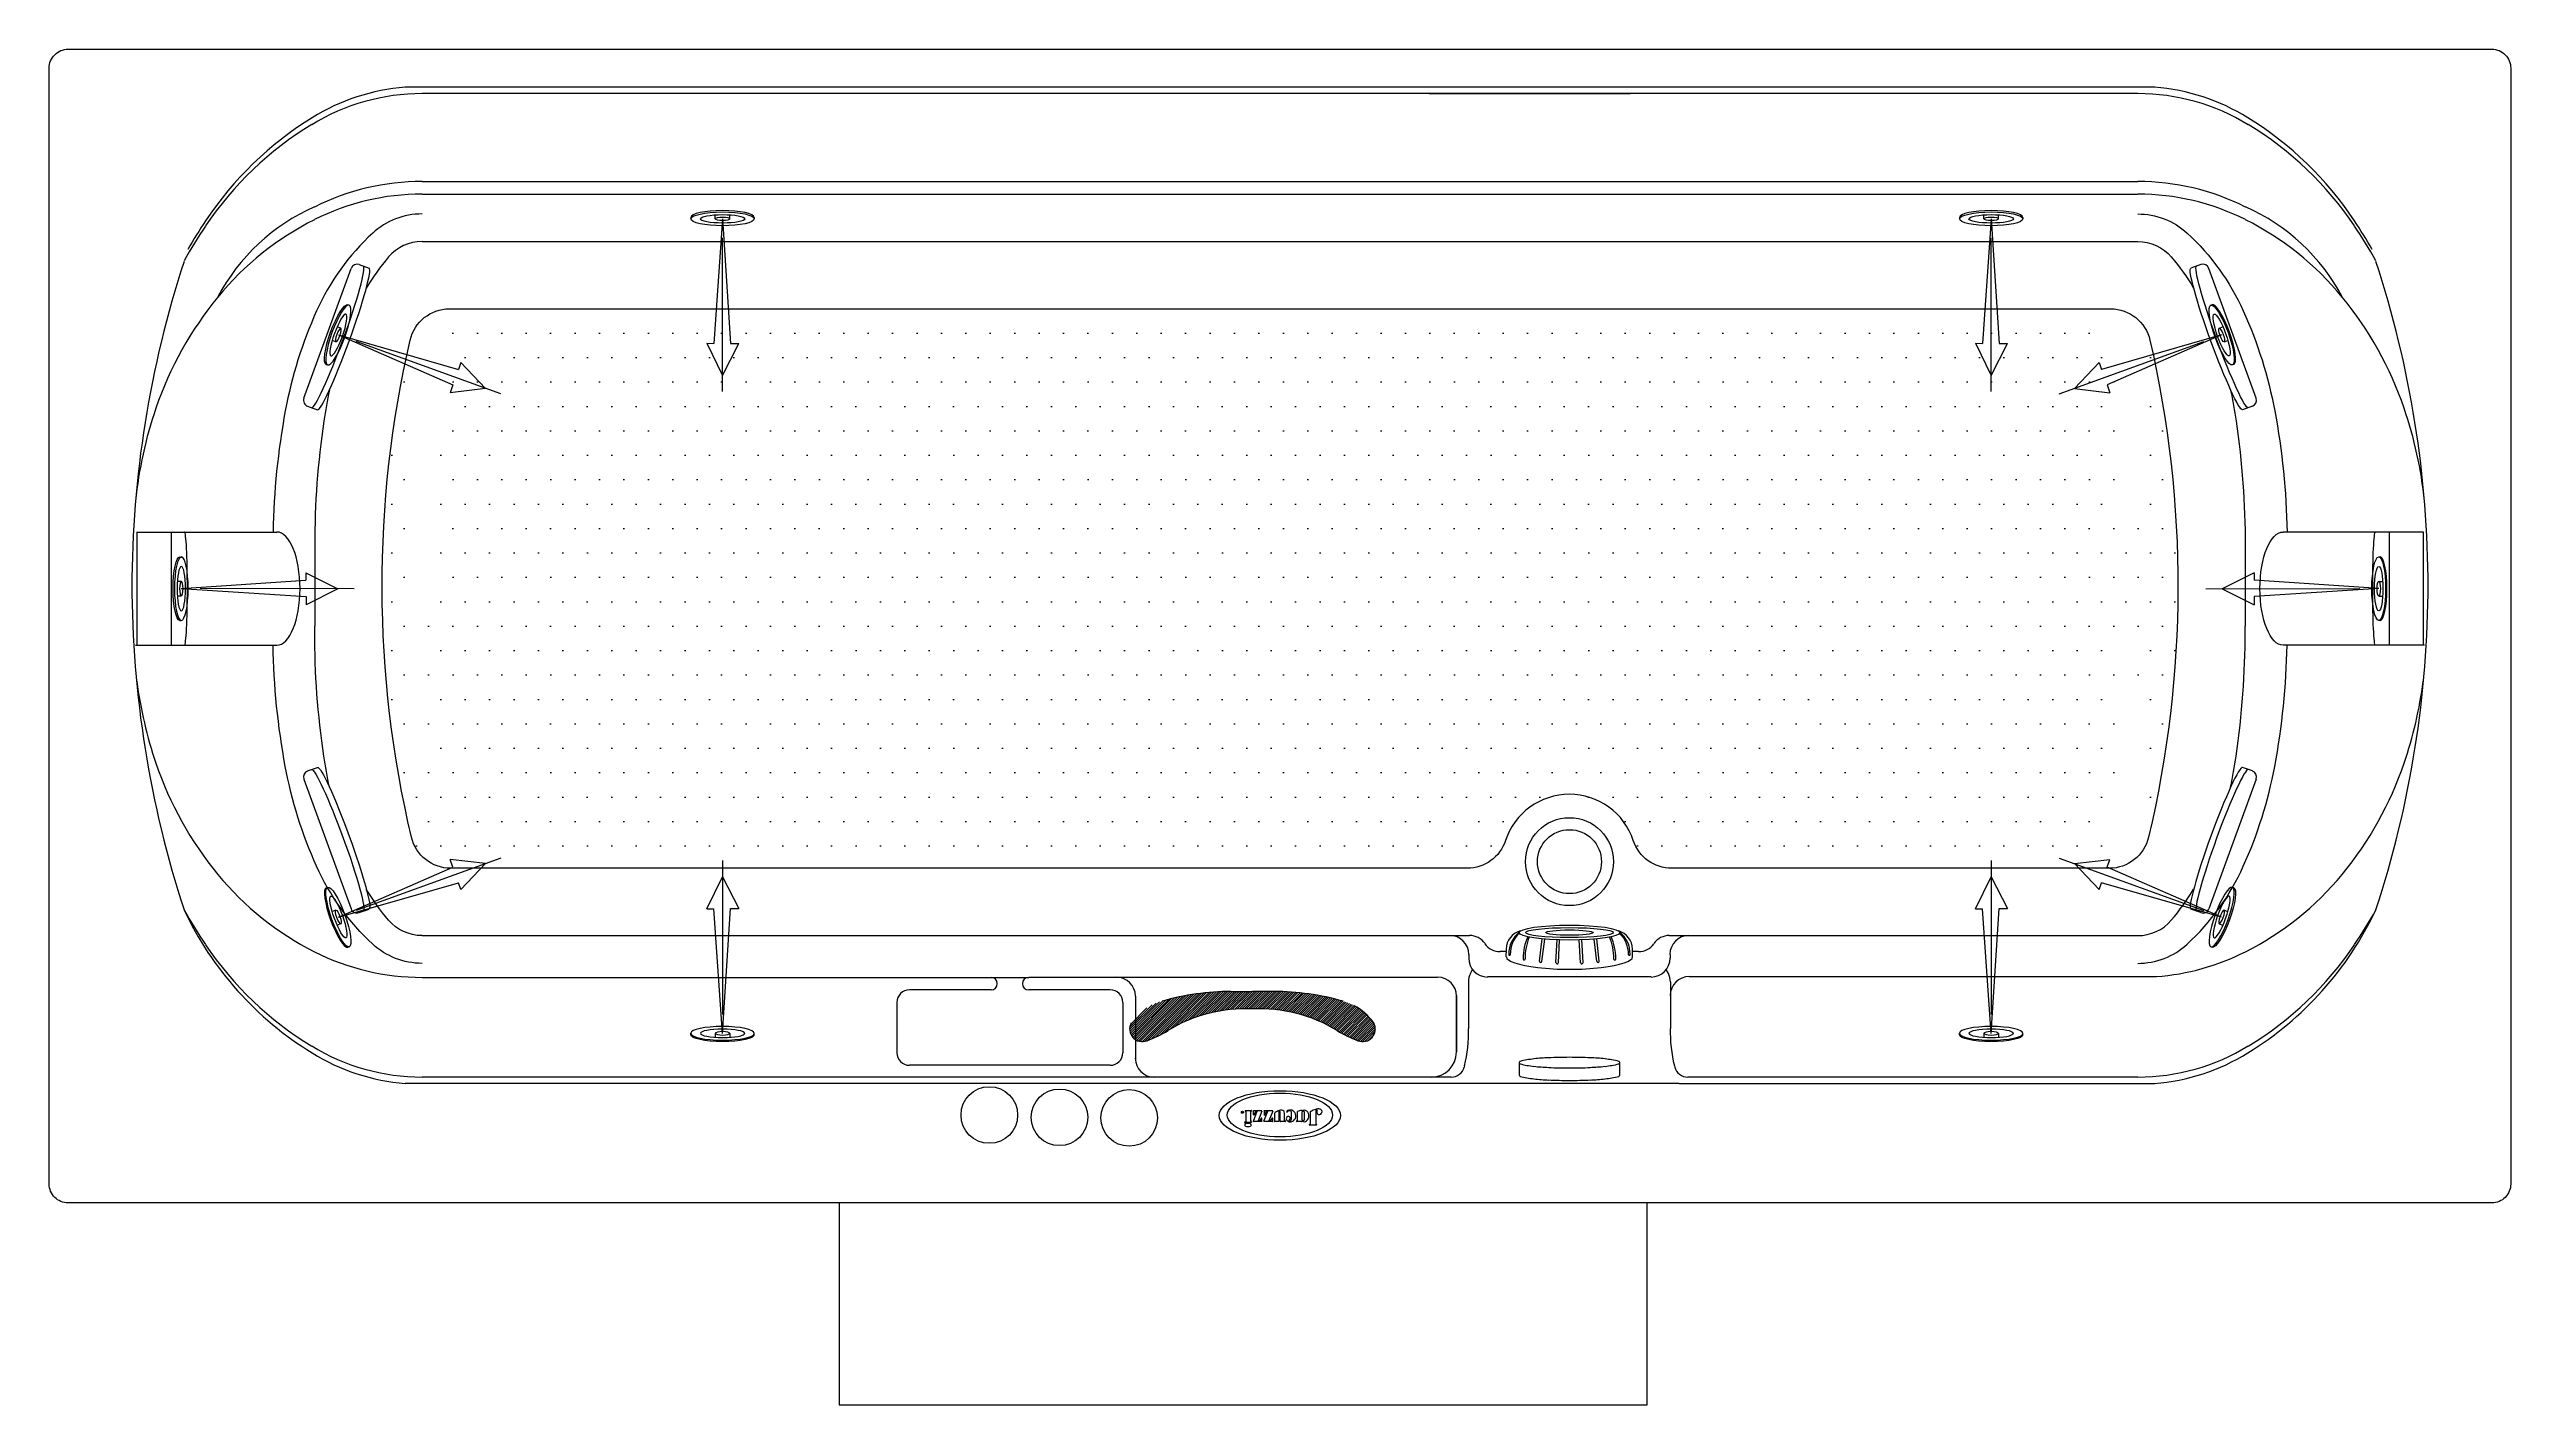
# Model space of a CAD drawing. Header units: millimetres. Extents: x -1247.7 to -1246.1, y 2242.98 to 2243.86.
import ezdxf
from ezdxf.enums import TextEntityAlignment as Align

# ---------------------------------------------------------------- set-up
doc = ezdxf.new("R2010")
doc.units = ezdxf.units.MM
doc.linetypes.add('CENTER', pattern=[2, 1.25, -0.25, 0.25, -0.25])
for name, color, linetype in [('CONTOR04', 7, 'Continuous'), ('jacuzzi', 1, 'Continuous'), ('LCENTR02', 1, 'CENTER'), ('LCOTA02', 1, 'Continuous')]:
    doc.layers.add(name, color=color, linetype=linetype)
doc.styles.add('ROMANS', font='romans', dxfattribs={"height": 4})

# ---------------------------------------------------------------- blocks, each defined once
blk = doc.blocks.new('A$C302A24D9')
at = {"layer": 'jacuzzi'}
for p, q in [((0, 1.23), (0, 1.02)), ((1.81, 1.02), (1.81, 1.61)), ((2.9, 1.02), (2.9, 1.61)), ((4.71, 1.23), (4.71, 1.02))]:
    blk.add_line(p, q, dxfattribs=at)
at = {"layer": 'jacuzzi', "extrusion": (0, 0, -1)}
for centre, major_axis, ratio, start_param, end_param in [((2.36, 1.23), (2.36, 0), 0.431953, 3.141593, 6.283185), ((2.36, 1.02), (2.36, 0), 0.431953, 3.141593, 9.424778), ((2.36, 1.02), (1.65, 0), 0.381644, 3.141593, 9.424778), ((2.36, 1.02), (0.544, 0), 0.461888, 1.570796326794896, 7.853981633974482)]:
    blk.add_ellipse(centre, major_axis=major_axis, ratio=ratio, start_param=start_param, end_param=end_param, dxfattribs=at)
blk = doc.blocks.new('BMG')
at = {"layer": 'LCENTR02'}
blk.add_line((0, -12.84), (0, 1.55), dxfattribs=at)
at = {"layer": 'LCOTA02'}
for p, q in [((0, 0), (-0.59, -9.27)), ((0, 0), (0.64, -9.26)), ((0, -11.64), (-1.2, -9.27)), ((-0.59, -9.27), (-1.2, -9.27)), ((1.18, -9.25), (0, -11.64)), ((1.18, -9.25), (0.64, -9.26))]:
    blk.add_line(p, q, dxfattribs=at)
at = {"layer": 'CONTOR04', "yscale": 0.5}
blk.add_blockref('A$C302A24D9', (-2.36, -0.51), dxfattribs=at)

msp = doc.modelspace()

# ---------------------------------------------------------------- hatches: boundary and pattern name
at = {"layer": 'jacuzzi'}
h = msp.add_hatch(dxfattribs=at)
h.set_pattern_fill('DOTS', color=256, scale=0.01, style=0)
edge = h.paths.add_edge_path()
edge.add_arc((-1246.7824, 2243.3555), 0.0263, 270, 341.8038, ccw=False)
edge.add_line((-1246.7824, 2243.3293), (-1247.4431, 2243.3293))
edge.add_arc((-1247.4431, 2243.3555), 0.0262, 193.3149, 270, ccw=False)
edge.add_arc((-1246.7778, 2243.513), 0.7099, 167.0042, 193.3149, ccw=False)
edge.add_arc((-1247.4439, 2243.6667), 0.0263, 90, 167.0042, ccw=False)
edge.add_line((-1247.4439, 2243.693), (-1246.3642, 2243.693))
edge.add_arc((-1246.3642, 2243.6667), 0.0262, 12.9958, 90, ccw=False)
edge.add_arc((-1247.0304, 2243.513), 0.7099, -13.3149, 12.9958, ccw=False)
edge.add_arc((-1246.3651, 2243.3555), 0.0262, 270, 346.6851, ccw=False)
edge.add_line((-1246.3651, 2243.3293), (-1246.6494, 2243.3293))
edge.add_arc((-1246.6494, 2243.3555), 0.0263, 198.1962, 270, ccw=False)
edge.add_arc((-1246.7159, 2243.3336), 0.0437, 18.1962, 161.8038)
h = msp.add_hatch(dxfattribs=at)
h.set_pattern_fill('ANSI31', color=256, scale=0.00819, style=0)
h.set_pattern_definition([(45, (-1249.2929589, 2247.8016732), (-0.00072390057, 0.00072390057), [])])
h.paths.add_polyline_path([(-1246.867, 2243.2238, 0.040015), (-1246.8531, 2243.2171, 0.693838), (-1246.8431, 2243.2287, 0.117767), (-1246.8561, 2243.2402, 0.051981), (-1246.8632, 2243.2429, 0.067757), (-1246.9079, 2243.2493), (-1246.9219, 2243.2493), (-1246.936, 2243.2493, 0.067757), (-1246.9807, 2243.2429, 0.051981), (-1246.9878, 2243.2402, 0.117767), (-1247.0008, 2243.2287, 0.693838), (-1246.9907, 2243.2171, 0.040015), (-1246.9769, 2243.2238, -0.150241), (-1246.9219, 2243.2379, -0.150241)])

# ---------------------------------------------------------------- linework, layer by layer
for p, q in [((-1247.0888, 2243.8372), (-1247.4726, 2243.8372)), ((-1247.0888, 2243.8329), (-1247.4617, 2243.8329)), ((-1246.3355, 2243.8372), (-1247.0888, 2243.8372)), ((-1246.3465, 2243.8329), (-1247.0888, 2243.8329)), ((-1246.8356, 2243.8329), (-1246.999, 2243.8329)), ((-1246.807, 2243.8329), (-1246.6765, 2243.8329)), ((-1247.4617, 2243.7758), (-1246.3465, 2243.7758)), ((-1247.4617, 2243.7676), (-1247.0888, 2243.7676)), ((-1247.0888, 2243.7676), (-1246.3465, 2243.7676)), ((-1247.4617, 2243.7367), (-1246.3465, 2243.7367)), ((-1247.5386, 2243.6349), (-1247.5079, 2243.7193)), ((-1247.5026, 2243.7218), (-1247.4961, 2243.7194)), ((-1246.3055, 2243.7218), (-1246.312, 2243.7194)), ((-1246.2696, 2243.6349), (-1246.3003, 2243.7193)), ((-1247.5361, 2243.6297), (-1247.5297, 2243.6273)), ((-1246.272, 2243.6297), (-1246.2785, 2243.6273)), ((-1247.6473, 2243.5479), (-1247.5562, 2243.5479)), ((-1247.6471, 2243.5479), (-1247.6471, 2243.4744)), ((-1247.6249, 2243.5479), (-1247.6249, 2243.4744)), ((-1247.5315, 2243.5392), (-1247.5315, 2243.4868)), ((-1246.2767, 2243.5392), (-1246.2767, 2243.4868)), ((-1246.1608, 2243.5479), (-1246.252, 2243.5479)), ((-1246.1832, 2243.5479), (-1246.1832, 2243.4744)), ((-1246.161, 2243.5479), (-1246.161, 2243.4744)), ((-1247.6479, 2243.4744), (-1247.5562, 2243.4744)), ((-1247.5315, 2243.4831), (-1247.5315, 2243.4868)), ((-1246.2767, 2243.4831), (-1246.2767, 2243.4868)), ((-1246.1602, 2243.4744), (-1246.252, 2243.4744)), ((-1247.5361, 2243.3926), (-1247.5297, 2243.3949)), ((-1246.272, 2243.3926), (-1246.2785, 2243.3949)), ((-1247.5386, 2243.3873), (-1247.5079, 2243.3029)), ((-1246.2696, 2243.3873), (-1246.3003, 2243.3029)), ((-1247.5026, 2243.3005), (-1247.4961, 2243.3028)), ((-1246.3055, 2243.3005), (-1246.312, 2243.3028)), ((-1247.4617, 2243.2855), (-1246.7808, 2243.2855)), ((-1246.7354, 2243.269), (-1246.7336, 2243.2835)), ((-1246.7338, 2243.2688), (-1246.732, 2243.2833)), ((-1246.7248, 2243.268), (-1246.724, 2243.2829)), ((-1246.7231, 2243.2679), (-1246.7224, 2243.2828)), ((-1246.7087, 2243.2679), (-1246.7095, 2243.2828)), ((-1246.7071, 2243.268), (-1246.7079, 2243.2829)), ((-1246.6981, 2243.2688), (-1246.6999, 2243.2833)), ((-1246.6965, 2243.269), (-1246.6982, 2243.2835)), ((-1246.651, 2243.2855), (-1246.3465, 2243.2855)), ((-1246.7813, 2243.2733), (-1246.7813, 2243.2709)), ((-1246.757, 2243.2752), (-1246.7609, 2243.2752)), ((-1246.757, 2243.2718), (-1246.7569, 2243.2768)), ((-1246.757, 2243.2718), (-1246.7569, 2243.2768)), ((-1246.6749, 2243.2718), (-1246.6749, 2243.2768)), ((-1246.671, 2243.2752), (-1246.6749, 2243.2752)), ((-1246.6505, 2243.2733), (-1246.6505, 2243.2709)), ((-1247.4617, 2243.2584), (-1247.0674, 2243.2584)), ((-1247.0919, 2243.2503), (-1247.1449, 2243.2503)), ((-1246.8016, 2243.2584), (-1247.0674, 2243.2584)), ((-1247.0144, 2243.2503), (-1247.0674, 2243.2503)), ((-1246.936, 2243.2493), (-1246.9219, 2243.2493)), ((-1246.9079, 2243.2493), (-1246.9219, 2243.2493)), ((-1246.7815, 2243.2554), (-1246.7815, 2243.2251)), ((-1246.7803, 2243.2608), (-1246.7789, 2243.2636)), ((-1246.6628, 2243.2587), (-1246.7691, 2243.2587)), ((-1246.6516, 2243.2608), (-1246.653, 2243.2636)), ((-1246.6503, 2243.2554), (-1246.6503, 2243.2251)), ((-1246.6381, 2243.2589), (-1246.3344, 2243.2589)), ((-1247.1531, 2243.2421), (-1247.1531, 2243.2094)), ((-1247.0062, 2243.2421), (-1247.0062, 2243.2094)), ((-1246.998, 2243.2462), (-1246.998, 2243.2053)), ((-1246.7894, 2243.2466), (-1246.7894, 2243.2099)), ((-1246.7894, 2243.2099), (-1246.7894, 2243.2462)), ((-1247.0144, 2243.2013), (-1247.1449, 2243.2013)), ((-1246.7842, 2243.2008), (-1246.7844, 2243.2001)), ((-1246.7486, 2243.203), (-1246.7486, 2243.1949)), ((-1246.6833, 2243.203), (-1246.6833, 2243.1949)), ((-1246.6477, 2243.2008), (-1246.6475, 2243.2001)), ((-1246.6447, 2243.1893), (-1247.4726, 2243.1893)), ((-1246.7928, 2243.1936), (-1247.4617, 2243.1936)), ((-1246.6447, 2243.1893), (-1246.3355, 2243.1893)), ((-1246.3465, 2243.1936), (-1246.639, 2243.1936)), ((-1246.9266, 2243.1717), (-1246.9266, 2243.1715)), ((-1246.9227, 2243.1717), (-1246.9266, 2243.1717)), ((-1246.9226, 2243.1717), (-1246.9226, 2243.1715)), ((-1246.9191, 2243.1711), (-1246.9216, 2243.1647)), ((-1246.9214, 2243.1716), (-1246.9214, 2243.169)), ((-1246.9159, 2243.1717), (-1246.9213, 2243.1717)), ((-1246.9209, 2243.1689), (-1246.9213, 2243.1689)), ((-1246.9158, 2243.1715), (-1246.9182, 2243.1652)), ((-1246.9122, 2243.1711), (-1246.9147, 2243.1647)), ((-1246.9089, 2243.1717), (-1246.9144, 2243.1717)), ((-1246.9144, 2243.1716), (-1246.9144, 2243.169)), ((-1246.914, 2243.1689), (-1246.9144, 2243.1689)), ((-1246.9088, 2243.1715), (-1246.9113, 2243.1652)), ((-1246.9011, 2243.1652), (-1246.9011, 2243.1702)), ((-1246.8996, 2243.1714), (-1246.8996, 2243.1708)), ((-1246.8967, 2243.1707), (-1246.8967, 2243.1661)), ((-1246.8926, 2243.1653), (-1246.8926, 2243.1711)), ((-1246.89, 2243.1716), (-1246.89, 2243.172)), ((-1246.8842, 2243.1629), (-1246.8842, 2243.1712)), ((-1246.8807, 2243.1719), (-1246.8807, 2243.163)), ((-1246.9159, 2243.1646), (-1246.9216, 2243.1646)), ((-1246.9159, 2243.1669), (-1246.9162, 2243.1669)), ((-1246.9158, 2243.1647), (-1246.9158, 2243.1668)), ((-1246.9089, 2243.1646), (-1246.9146, 2243.1646)), ((-1246.9089, 2243.1669), (-1246.9092, 2243.1669)), ((-1246.9088, 2243.1647), (-1246.9088, 2243.1668)), ((-1246.9049, 2243.1646), (-1246.9075, 2243.1646)), ((-1246.9006, 2243.1646), (-1246.9038, 2243.1646)), ((-1246.9006, 2243.1652), (-1246.901, 2243.1652)), ((-1246.9006, 2243.1651), (-1246.9006, 2243.1647)), ((-1246.8933, 2243.1648), (-1246.8933, 2243.165)), ((-1246.8932, 2243.1652), (-1246.8927, 2243.1652)), ((-1246.89, 2243.1646), (-1246.8932, 2243.1646)), ((-1246.8898, 2243.1648), (-1246.8898, 2243.1648)), ((-1246.8849, 2243.1625), (-1246.8849, 2243.1627)), ((-1246.8847, 2243.1629), (-1246.8842, 2243.1629)), ((-1246.8804, 2243.1623), (-1246.8847, 2243.1623)), ((-1246.8806, 2243.1629), (-1246.8804, 2243.1629)), ((-1246.8803, 2243.1627), (-1246.8803, 2243.1625)), ((-1247.1905, 2243.1118), (-1247.1905, 2242.9805)), ((-1246.6655, 2242.9805), (-1246.6655, 2243.1118)), ((-1247.1905, 2242.9805), (-1246.6655, 2242.9805))]:
    msp.add_line(p, q, dxfattribs=at)
at = {"layer": 'jacuzzi', "color": 3}
msp.add_lwpolyline([(-1246.1041, 2243.124, -0.414214), (-1246.1163, 2243.1118), (-1247.6918, 2243.1118, -0.414214), (-1247.7041, 2243.124), (-1247.7041, 2243.8495, -0.414214), (-1247.6918, 2243.8618), (-1246.1163, 2243.8618, -0.414214), (-1246.1041, 2243.8495)], format="xyb", close=True, dxfattribs=at)
at = {"layer": 'jacuzzi'}
for points in [[(-1247.4617, 2243.7547, 0.188149), (-1247.4938, 2243.7422, 0.101334), (-1247.5303, 2243.6916, 0.059725), (-1247.5506, 2243.6267, 0.041549), (-1247.5586, 2243.5479)], [(-1246.3465, 2243.7547, -0.188149), (-1246.3144, 2243.7422, -0.101334), (-1246.2779, 2243.6916, -0.059725), (-1246.2575, 2243.6267, -0.041549), (-1246.2495, 2243.5479)], [(-1247.4617, 2243.7367, 0.219593), (-1247.4835, 2243.7267, 0.041078), (-1247.498, 2243.7065)], [(-1246.3465, 2243.7367, -0.219593), (-1246.3247, 2243.7267, -0.041078), (-1246.3102, 2243.7065)], [(-1247.5219, 2243.6402, 0.016396), (-1247.5256, 2243.62, 0.03634), (-1247.5315, 2243.5392)], [(-1246.2862, 2243.6402, -0.016396), (-1246.2826, 2243.62, -0.03634), (-1246.2767, 2243.5392)], [(-1247.4617, 2243.2675, -0.188149), (-1247.4938, 2243.28, -0.101334), (-1247.5303, 2243.3306, -0.059725), (-1247.5506, 2243.3955, -0.041549), (-1247.5586, 2243.4744)], [(-1247.5219, 2243.3821, -0.016396), (-1247.5256, 2243.4022, -0.03634), (-1247.5315, 2243.4831)], [(-1246.3465, 2243.2675, 0.188149), (-1246.3144, 2243.28, 0.101334), (-1246.2779, 2243.3306, 0.059725), (-1246.2575, 2243.3955, 0.041549), (-1246.2495, 2243.4744)], [(-1246.2862, 2243.3821, 0.016396), (-1246.2826, 2243.4022, 0.03634), (-1246.2767, 2243.4831)], [(-1247.4617, 2243.2855, -0.219593), (-1247.4835, 2243.2956, -0.041078), (-1247.498, 2243.3157)], [(-1246.3465, 2243.2855, 0.219593), (-1246.3247, 2243.2956, 0.041078), (-1246.3102, 2243.3157)], [(-1246.9262, 2243.1711), (-1246.9262, 2243.1649, -0.309408), (-1246.9263, 2243.1647, 0.090701), (-1246.9271, 2243.1642, 0.365017), (-1246.9271, 2243.1641), (-1246.927, 2243.164, 0.451807), (-1246.9268, 2243.1639, -0.178007), (-1246.9257, 2243.1643)], [(-1246.9258, 2243.1643), (-1246.9227, 2243.1643, 0.414214), (-1246.9227, 2243.1644), (-1246.9227, 2243.1648, 0.414214), (-1246.9227, 2243.1649), (-1246.923, 2243.1649, -0.414214), (-1246.9231, 2243.165), (-1246.9231, 2243.1711)], [(-1246.9045, 2243.1719, 0.062974), (-1246.9073, 2243.1705, 0.257829), (-1246.9076, 2243.1699), (-1246.9076, 2243.1647)], [(-1246.9039, 2243.1647), (-1246.9039, 2243.171, 0.135484), (-1246.9039, 2243.171, 0.597309), (-1246.9048, 2243.171, 0.11277), (-1246.9048, 2243.1709), (-1246.9048, 2243.1647)]]:
    msp.add_lwpolyline(points, format="xyb", dxfattribs=at)
for points in [[(-1246.7575, 2243.3473, -0.323974), (-1246.7824, 2243.3293), (-1247.4431, 2243.3293, -0.347675), (-1247.4686, 2243.3495, -0.115309), (-1247.4695, 2243.6726, -0.349236), (-1247.4439, 2243.693), (-1246.3642, 2243.693, -0.349236), (-1246.3386, 2243.6726, -0.115309), (-1246.3395, 2243.3495, -0.347675), (-1246.3651, 2243.3293), (-1246.6494, 2243.3293, -0.323974), (-1246.6744, 2243.3473, 0.72393)], [(-1246.8898, 2243.1706), (-1246.8898, 2243.1661, 1), (-1246.8882, 2243.1661), (-1246.8882, 2243.1706, 1)]]:
    msp.add_lwpolyline(points, format="xyb", close=True, dxfattribs=at)
for centre, radius in [((-1246.7159, 2243.3336), 0.0286), ((-1246.7159, 2243.3336), 0.0208), ((-1247.093, 2243.1689), 0.0184), ((-1247.0474, 2243.1674), 0.0184), ((-1247.0021, 2243.167), 0.0184), ((-1246.9285, 2243.1707), 0.000696)]:
    msp.add_circle(centre, radius, dxfattribs=at)
for centre, radius, start, end in [((-1247.4617, 2243.6953), 0.1376, 90, 121.4315), ((-1247.4617, 2243.702), 0.1356, 94.6272, 121.8405), ((-1246.3465, 2243.6953), 0.1376, 58.5685, 90), ((-1246.3465, 2243.702), 0.1356, 58.1595, 85.3728), ((-1247.4132, 2243.624), 0.2275, 121.8405, 146.2966), ((-1247.4159, 2243.6205), 0.2254, 121.4315, 145.8725), ((-1246.3949, 2243.624), 0.2275, 33.7034, 58.1595), ((-1246.3922, 2243.6205), 0.2254, 34.1275, 58.5685), ((-1247.4617, 2243.6203), 0.1555, 90, 116.739), ((-1247.4617, 2243.6121), 0.1555, 90, 116.739), ((-1246.3465, 2243.6203), 0.1555, 63.261, 90), ((-1246.3465, 2243.6121), 0.1555, 63.261, 90), ((-1247.3434, 2243.5713), 0.3129, 145.8725, 150.744), ((-1247.3363, 2243.5727), 0.3199, 146.2966, 150.2145), ((-1247.4786, 2243.6391), 0.1313, 113.8287, 152.0047), ((-1247.4439, 2243.5769), 0.1949, 116.739, 140.5737), ((-1246.3295, 2243.6391), 0.1313, 27.9953, 66.1713), ((-1246.3642, 2243.5769), 0.1949, 39.4263, 63.261), ((-1246.4718, 2243.5727), 0.3199, 29.7855, 33.7034), ((-1246.4647, 2243.5713), 0.3129, 29.256, 34.1275), ((-1246.9693, 2243.5116), 0.681, 161.8403, 180), ((-1247.504, 2243.7179), 0.00408, 70, 160), ((-1246.3041, 2243.7179), 0.00408, 20, 110), ((-1246.8388, 2243.5116), 0.681, 0, 18.1597), ((-1247.4161, 2243.554), 0.2309, 140.5737, 161.1934), ((-1246.392, 2243.554), 0.2309, 18.8066, 39.4263), ((-1247.5347, 2243.6335), 0.00408, 160, 250), ((-1246.2734, 2243.6335), 0.00408, 290, 20), ((-1247.3724, 2243.5392), 0.2771, 161.1934, 174.0453), ((-1246.4357, 2243.5392), 0.2771, 5.9547, 18.8066), ((-1246.9693, 2243.5145), 0.681, 180, 198.1597), ((-1246.8388, 2243.5145), 0.681, 341.8403, 0), ((-1247.3724, 2243.4869), 0.2771, 187.4771, 198.8066), ((-1246.4357, 2243.4869), 0.2771, 341.1934, 352.5229), ((-1247.4161, 2243.472), 0.2309, 198.8066, 219.4263), ((-1247.5347, 2243.3887), 0.00408, 110, 200), ((-1246.2734, 2243.3887), 0.00408, 340, 70), ((-1246.392, 2243.472), 0.2309, 320.5737, 341.1934), ((-1247.4439, 2243.4491), 0.1949, 219.4263, 243.261), ((-1246.3642, 2243.4491), 0.1949, 296.739, 320.5737), ((-1247.4188, 2243.3954), 0.2185, 205.2358, 238.4122), ((-1247.3434, 2243.4552), 0.3129, 209.2635, 214.1275), ((-1247.504, 2243.3043), 0.00408, 200, 290), ((-1246.3041, 2243.3043), 0.00408, 250, 340), ((-1246.3894, 2243.3954), 0.2185, 301.5878, 334.7642), ((-1246.4647, 2243.4552), 0.3129, 325.8725, 330.7365), ((-1246.7936, 2243.2733), 0.0123, 0, 90), ((-1246.7808, 2243.2733), 0.0123, 35.3694, 90), ((-1246.7609, 2243.2874), 0.0123, 215.3694, 270), ((-1246.7447, 2243.2767), 0.0123, 105.4909, 179.5), ((-1246.7375, 2243.2739), 0.0178, 127.8314, 181.6456), ((-1246.7345, 2243.2732), 0.0199, 134.3309, 180.2321), ((-1246.7102, 2243.2703), 0.0359, 156.1373, 179.444), ((-1246.7061, 2243.2703), 0.0387, 158.2863, 179.644), ((-1246.7258, 2243.2703), 0.0387, 0.356, 21.7114), ((-1246.7217, 2243.2703), 0.0359, 0.556, 23.8599), ((-1246.6872, 2243.2767), 0.0123, 0.5, 74.4472), ((-1246.6943, 2243.2739), 0.0178, 358.3544, 52.1082), ((-1246.6974, 2243.2732), 0.0199, 359.7679, 45.0739), ((-1246.671, 2243.2874), 0.0123, 270, 324.6306), ((-1246.651, 2243.2733), 0.0123, 90, 144.6306), ((-1246.6383, 2243.2733), 0.0123, 90, 180), ((-1247.4159, 2243.406), 0.2254, 214.1275, 238.5685), ((-1247.4617, 2243.4139), 0.1555, 243.261, 270), ((-1246.7691, 2243.2709), 0.0123, 180, 270), ((-1246.7549, 2243.2732), 0.000502, 158.3204, 352.6804), ((-1246.7454, 2243.2704), 0.000723, 160.0987, 10.7386), ((-1246.7346, 2243.2689), 0.000793, 170.818, 354.7502), ((-1246.7239, 2243.268), 0.000809, 176.3618, 357.5776), ((-1246.7079, 2243.268), 0.000809, 182.4224, 3.6382), ((-1246.6973, 2243.2689), 0.000793, 185.2498, 9.182), ((-1246.6865, 2243.2704), 0.000723, 169.2614, 19.9013), ((-1246.677, 2243.2732), 0.000502, 187.3196, 21.6796), ((-1246.6628, 2243.2709), 0.0123, 270, 0), ((-1246.3465, 2243.4139), 0.1555, 274.4405, 296.739), ((-1246.3922, 2243.406), 0.2254, 301.4315, 325.8725), ((-1247.1449, 2243.2421), 0.00817, 90, 180), ((-1247.0919, 2243.2543), 0.00408, 270, 90), ((-1247.0674, 2243.2543), 0.00408, 90, 270), ((-1247.0144, 2243.2421), 0.00817, 0, 90), ((-1247.0103, 2243.2462), 0.0123, 0, 90), ((-1246.9348, 2243.0818), 0.1675, 90.3971, 105.9022), ((-1246.909, 2243.0818), 0.1675, 74.0978, 89.6029), ((-1246.8016, 2243.2462), 0.0123, 0, 90), ((-1246.8016, 2243.2462), 0.0123, 0, 90), ((-1246.7693, 2243.2554), 0.0123, 153.4979, 180), ((-1246.7693, 2243.2554), 0.0123, 153.4979, 180), ((-1246.6626, 2243.2554), 0.0123, 0, 26.5021), ((-1246.6381, 2243.2466), 0.0123, 90, 180), ((-1246.9266, 2243.1415), 0.0965, 87.2469, 121.424), ((-1246.9173, 2243.1415), 0.0965, 58.576, 92.7531), ((-1246.8737, 2243.2073), 0.0373, 35.0288, 61.8953), ((-1246.9936, 2243.2248), 0.00819, 151.3486, 292.3936), ((-1247.0257, 2243.3069), 0.0964, 291.466, 300.4595), ((-1246.8181, 2243.3069), 0.0964, 239.5405, 248.534), ((-1246.8503, 2243.2248), 0.00819, 247.6064, 28.6514), ((-1246.874, 2243.2229), 0.0925, 346.1843, 1.3923), ((-1246.5579, 2243.2229), 0.0925, 178.6077, 193.8157), ((-1247.4617, 2243.3312), 0.1376, 238.5685, 270), ((-1247.4617, 2243.3245), 0.1356, 238.1595, 265.3728), ((-1247.1449, 2243.2094), 0.00817, 180, 270), ((-1247.0144, 2243.2094), 0.00817, 270, 0), ((-1246.9858, 2243.2058), 0.0123, 180, 270), ((-1246.8057, 2243.2099), 0.0163, 270, 0), ((-1246.7928, 2243.2023), 0.00875, 270, 345.3158), ((-1246.7478, 2243.203), 0.000857, 104.1631, 180), ((-1246.7478, 2243.203), 0.000857, 180, 255.8369), ((-1246.7325, 2243.1423), 0.0634, 95.9674, 104.1631), ((-1246.7325, 2243.2636), 0.0634, 255.8369, 264.0326), ((-1246.7226, 2243.0484), 0.1579, 92.4792, 95.9674), ((-1246.7226, 2243.3576), 0.1579, 264.0326, 267.5208), ((-1246.7159, 2242.8939), 0.3125, 90, 92.4792), ((-1246.7159, 2242.8939), 0.3125, 87.5208, 90), ((-1246.7093, 2243.0484), 0.1579, 84.0326, 87.5208), ((-1246.7093, 2243.3576), 0.1579, 272.4792, 275.9674), ((-1246.6994, 2243.1423), 0.0634, 75.8369, 84.0326), ((-1246.6994, 2243.2636), 0.0634, 275.9674, 284.1631), ((-1246.6841, 2243.203), 0.000857, 0, 75.8369), ((-1246.6841, 2243.203), 0.000857, 284.1631, 0), ((-1246.639, 2243.2023), 0.00875, 194.6842, 270), ((-1246.3465, 2243.3312), 0.1376, 270, 301.4315), ((-1246.3465, 2243.3245), 0.1356, 274.6272, 301.8405), ((-1246.7478, 2243.1949), 0.000857, 180, 255.8369), ((-1246.7325, 2243.2555), 0.0634, 255.8369, 264.0326), ((-1246.7226, 2243.3494), 0.1579, 264.0326, 267.5208), ((-1246.7159, 2243.512), 0.3125, 267.5208, 270), ((-1246.7159, 2243.5039), 0.3125, 267.5208, 270), ((-1246.7159, 2243.512), 0.3125, 270, 272.4792), ((-1246.7159, 2243.5039), 0.3125, 270, 272.4792), ((-1246.7093, 2243.3494), 0.1579, 272.4792, 275.9674), ((-1246.6994, 2243.2555), 0.0634, 275.9674, 284.1631), ((-1246.6841, 2243.1949), 0.000857, 284.1631, 0), ((-1246.9266, 2243.1717), 0.0000799, 90, 180), ((-1246.9266, 2243.1715), 0.0000799, 180, 273.6112), ((-1246.9265, 2243.1711), 0.00032, 0, 93.6112), ((-1246.9228, 2243.1711), 0.00032, 82.1724, 180), ((-1246.9227, 2243.1717), 0.0000799, 0, 90), ((-1246.9227, 2243.1715), 0.0000799, 262.1724, 0), ((-1246.9213, 2243.1716), 0.0000799, 90, 180), ((-1246.9213, 2243.169), 0.0000799, 180, 270), ((-1246.9209, 2243.169), 0.0000996, 270, 3.7772), ((-1246.9185, 2243.1692), 0.00229, 114.8275, 183.7772), ((-1246.9191, 2243.1692), 0.00213, 94.0743, 101.2218), ((-1246.9192, 2243.1712), 0.0000996, 338.9296, 94.0743), ((-1246.9159, 2243.1716), 0.0000996, 338.9296, 90), ((-1246.9144, 2243.1716), 0.0000799, 90, 180), ((-1246.9144, 2243.169), 0.0000799, 180, 270), ((-1246.914, 2243.169), 0.0000996, 270, 3.7772), ((-1246.9116, 2243.1692), 0.00229, 114.8275, 183.7772), ((-1246.9122, 2243.1692), 0.00213, 94.0743, 101.2218), ((-1246.9123, 2243.1712), 0.0000996, 338.9296, 94.0743), ((-1246.9089, 2243.1716), 0.0000996, 338.9296, 90), ((-1246.9033, 2243.1684), 0.00369, 84.0736, 109.8501), ((-1246.903, 2243.1702), 0.00188, 0, 87.9232), ((-1246.897, 2243.1683), 0.00409, 115.0031, 128.9089), ((-1246.8995, 2243.1714), 0.0000996, 129.1312, 180), ((-1246.8995, 2243.1708), 0.0000996, 180, 324.8584), ((-1246.8979, 2243.1697), 0.00192, 115.2704, 144.8584), ((-1246.8975, 2243.1684), 0.00374, 61.6824, 109.3433), ((-1246.8977, 2243.1693), 0.00233, 78.5772, 114.2197), ((-1246.8975, 2243.1708), 0.000811, 354.0544, 72.5389), ((-1246.8976, 2243.1683), 0.0039, 307.1313, 62.2671), ((-1246.8893, 2243.1655), 0.00655, 96.286, 120.0862), ((-1246.8885, 2243.1693), 0.00267, 48.3999, 124.2305), ((-1246.8891, 2243.1683), 0.00386, 306.3033, 51.4856), ((-1246.884, 2243.1712), 0.00016, 118.8232, 180), ((-1246.876, 2243.1554), 0.0178, 105.5604, 116.8444), ((-1246.8792, 2243.1668), 0.00605, 80.1754, 105.4183), ((-1246.8803, 2243.1718), 0.000496, 140.2199, 171.1443), ((-1246.8803, 2243.1718), 0.00053, 117.2029, 136.5289), ((-1246.8803, 2243.1719), 0.000398, 66.1283, 117.2029), ((-1246.8804, 2243.1717), 0.000581, 15.7752, 66.1283), ((-1246.8785, 2243.1708), 0.00161, 149.3882, 303.2376), ((-1246.8802, 2243.1718), 0.000398, 329.3882, 15.7752), ((-1246.8785, 2243.1712), 0.00159, 54.8089, 80.1754), ((-1246.8786, 2243.171), 0.00185, 302.9803, 54.8089), ((-1246.9216, 2243.1647), 0.0000799, 158.9296, 270), ((-1246.9181, 2243.1651), 0.0000996, 158.9296, 260.3374), ((-1246.9179, 2243.1664), 0.0014, 260.3374, 309.0048), ((-1246.9185, 2243.167), 0.00225, 310.1573, 355.0588), ((-1246.9162, 2243.1668), 0.0000799, 90, 175.0588), ((-1246.9159, 2243.1668), 0.0000799, 0, 90), ((-1246.9159, 2243.1647), 0.0000799, 270, 0), ((-1246.9146, 2243.1647), 0.0000799, 158.9296, 270), ((-1246.9112, 2243.1651), 0.0000996, 158.9296, 260.3374), ((-1246.911, 2243.1664), 0.0014, 260.3374, 309.0048), ((-1246.9115, 2243.167), 0.00225, 310.1573, 355.0588), ((-1246.9092, 2243.1668), 0.0000799, 90, 175.0588), ((-1246.9089, 2243.1668), 0.0000799, 0, 90), ((-1246.9089, 2243.1647), 0.0000799, 270, 0), ((-1246.9075, 2243.1647), 0.0000799, 180, 270), ((-1246.9049, 2243.1647), 0.0000799, 270, 0), ((-1246.9038, 2243.1647), 0.0000799, 180, 270), ((-1246.901, 2243.1652), 0.0000799, 180, 270), ((-1246.9006, 2243.1651), 0.0000799, 0, 90), ((-1246.9006, 2243.1647), 0.0000799, 270, 0), ((-1246.8984, 2243.1665), 0.00156, 114.3936, 205.9072), ((-1246.8974, 2243.1672), 0.00277, 209.5272, 267.5019), ((-1246.8986, 2243.1668), 0.00121, 290.2833, 110.7343), ((-1246.898, 2243.1653), 0.000366, 109.0295, 224.0873), ((-1246.8978, 2243.1657), 0.000854, 230.781, 276.3414), ((-1246.8978, 2243.1659), 0.00101, 277.112, 327.2426), ((-1246.8974, 2243.1679), 0.00348, 268.5996, 308.9527), ((-1246.8984, 2243.1662), 0.00172, 330.4373, 359.0124), ((-1246.8932, 2243.165), 0.00016, 90, 180), ((-1246.8932, 2243.1648), 0.00016, 180, 270), ((-1246.8927, 2243.1653), 0.00016, 270, 0), ((-1246.89, 2243.1648), 0.00016, 270, 0), ((-1246.8897, 2243.1648), 0.0000799, 51.4553, 180), ((-1246.8885, 2243.167), 0.00245, 239.9231, 312.2761), ((-1246.8847, 2243.1627), 0.00016, 90, 180), ((-1246.8847, 2243.1625), 0.00016, 180, 270), ((-1246.8806, 2243.163), 0.00016, 180, 270), ((-1246.8804, 2243.1627), 0.00016, 0, 90), ((-1246.8804, 2243.1625), 0.00016, 270, 0)]:
    msp.add_arc(centre, radius, start, end, dxfattribs=at)
for centre, major_axis, ratio, start_param, end_param in [((-1247.5167, 2243.6747), (0.0168, 0.046), 0.081634, 3.141593, 6.283185), ((-1247.5129, 2243.6734), (0.0168, 0.046), 0.081634, 3.141593, 6.283185), ((-1247.6161, 2243.5111), (0, 0.0368), 0.049428, 3.141593, 6.283185), ((-1247.5562, 2243.5111), (0, 0.0368), 0.411322, 3.141593, 6.283185), ((-1246.2952, 2243.3489), (-0.0168, -0.046), 0.081634, 3.141593, 6.283185), ((-1246.2915, 2243.3475), (-0.0168, -0.046), 0.081634, 3.141593, 6.283185), ((-1246.7159, 2243.2718), (-0.041, 0), 0.198307, 6.281174, 9.428239)]:
    msp.add_ellipse(centre, major_axis=major_axis, ratio=ratio, start_param=start_param, end_param=end_param, dxfattribs=at)
at = {"layer": 'jacuzzi', "extrusion": (0, 0, -1)}
for centre, major_axis, ratio in [((-1246.2952, 2243.6734), (-0.0168, 0.046), 0.081634), ((-1246.2915, 2243.6747), (-0.0168, 0.046), 0.081634), ((-1246.252, 2243.5111), (0, 0.0368), 0.411322), ((-1246.192, 2243.5111), (0, 0.0368), 0.049428), ((-1247.5167, 2243.3475), (0.0168, -0.046), 0.081634), ((-1247.5129, 2243.3489), (0.0168, -0.046), 0.081634)]:
    msp.add_ellipse(centre, major_axis=major_axis, ratio=ratio, start_param=3.141593, end_param=6.283185, dxfattribs=at)
at = {"layer": 'jacuzzi'}
for centre, major_axis, ratio in [((-1246.7159, 2243.2875), (-0.0327, 0), 0.1484), ((-1246.7159, 2243.2875), (-0.0285, 0), 0.114375), ((-1246.7159, 2243.2875), (-0.0154, 0), 0.112344), ((-1246.9041, 2243.1686), (0.0394, 0), 0.408776), ((-1246.9041, 2243.1689), (0.0342, 0), 0.415223), ((-1246.9249, 2243.1624), (0.00206, 0), 0.621803)]:
    msp.add_ellipse(centre, major_axis=major_axis, ratio=ratio, dxfattribs=at)

# ---------------------------------------------------------------- block references
at = {"layer": 'jacuzzi', "yscale": 0.008744157023139087, "zscale": 0.008744157023021728}
for p, xscale, rotation in [((-1247.2664, 2243.7515), -0.008744157022985907, 0.0194465556614988), ((-1246.4418, 2243.7515), -0.008744157022985907, 0.0194465556614988), ((-1247.5161, 2243.676), 0.008744157022985907, 70.06542589411727), ((-1246.292, 2243.676), -0.008744157022985907, 289.9345741058827), ((-1247.6182, 2243.5111), 0.008744157022985907, 89.98055344433855), ((-1246.1899, 2243.5111), -0.008744157022985907, 270.0194465556615), ((-1247.5161, 2243.2976), -0.008744157022985907, 109.9345741058827), ((-1246.292, 2243.2976), 0.008744157022985907, 250.0654258941173), ((-1247.2664, 2243.222), 0.008744157022985907, 179.9805534443385), ((-1246.4418, 2243.222), 0.008744157022985907, 179.9805534443385)]:
    msp.add_blockref('BMG', p, dxfattribs=dict(at, xscale=xscale, rotation=rotation))

# ---------------------------------------------------------------- texts
at = {"layer": 'jacuzzi', "style": 'ROMANS'}
msp.add_text('R', height=0.000697, rotation=180, dxfattribs=at).set_placement((-1246.9285, 2243.1707), align=Align.MIDDLE_CENTER)

doc.saveas('drawing.dxf')
